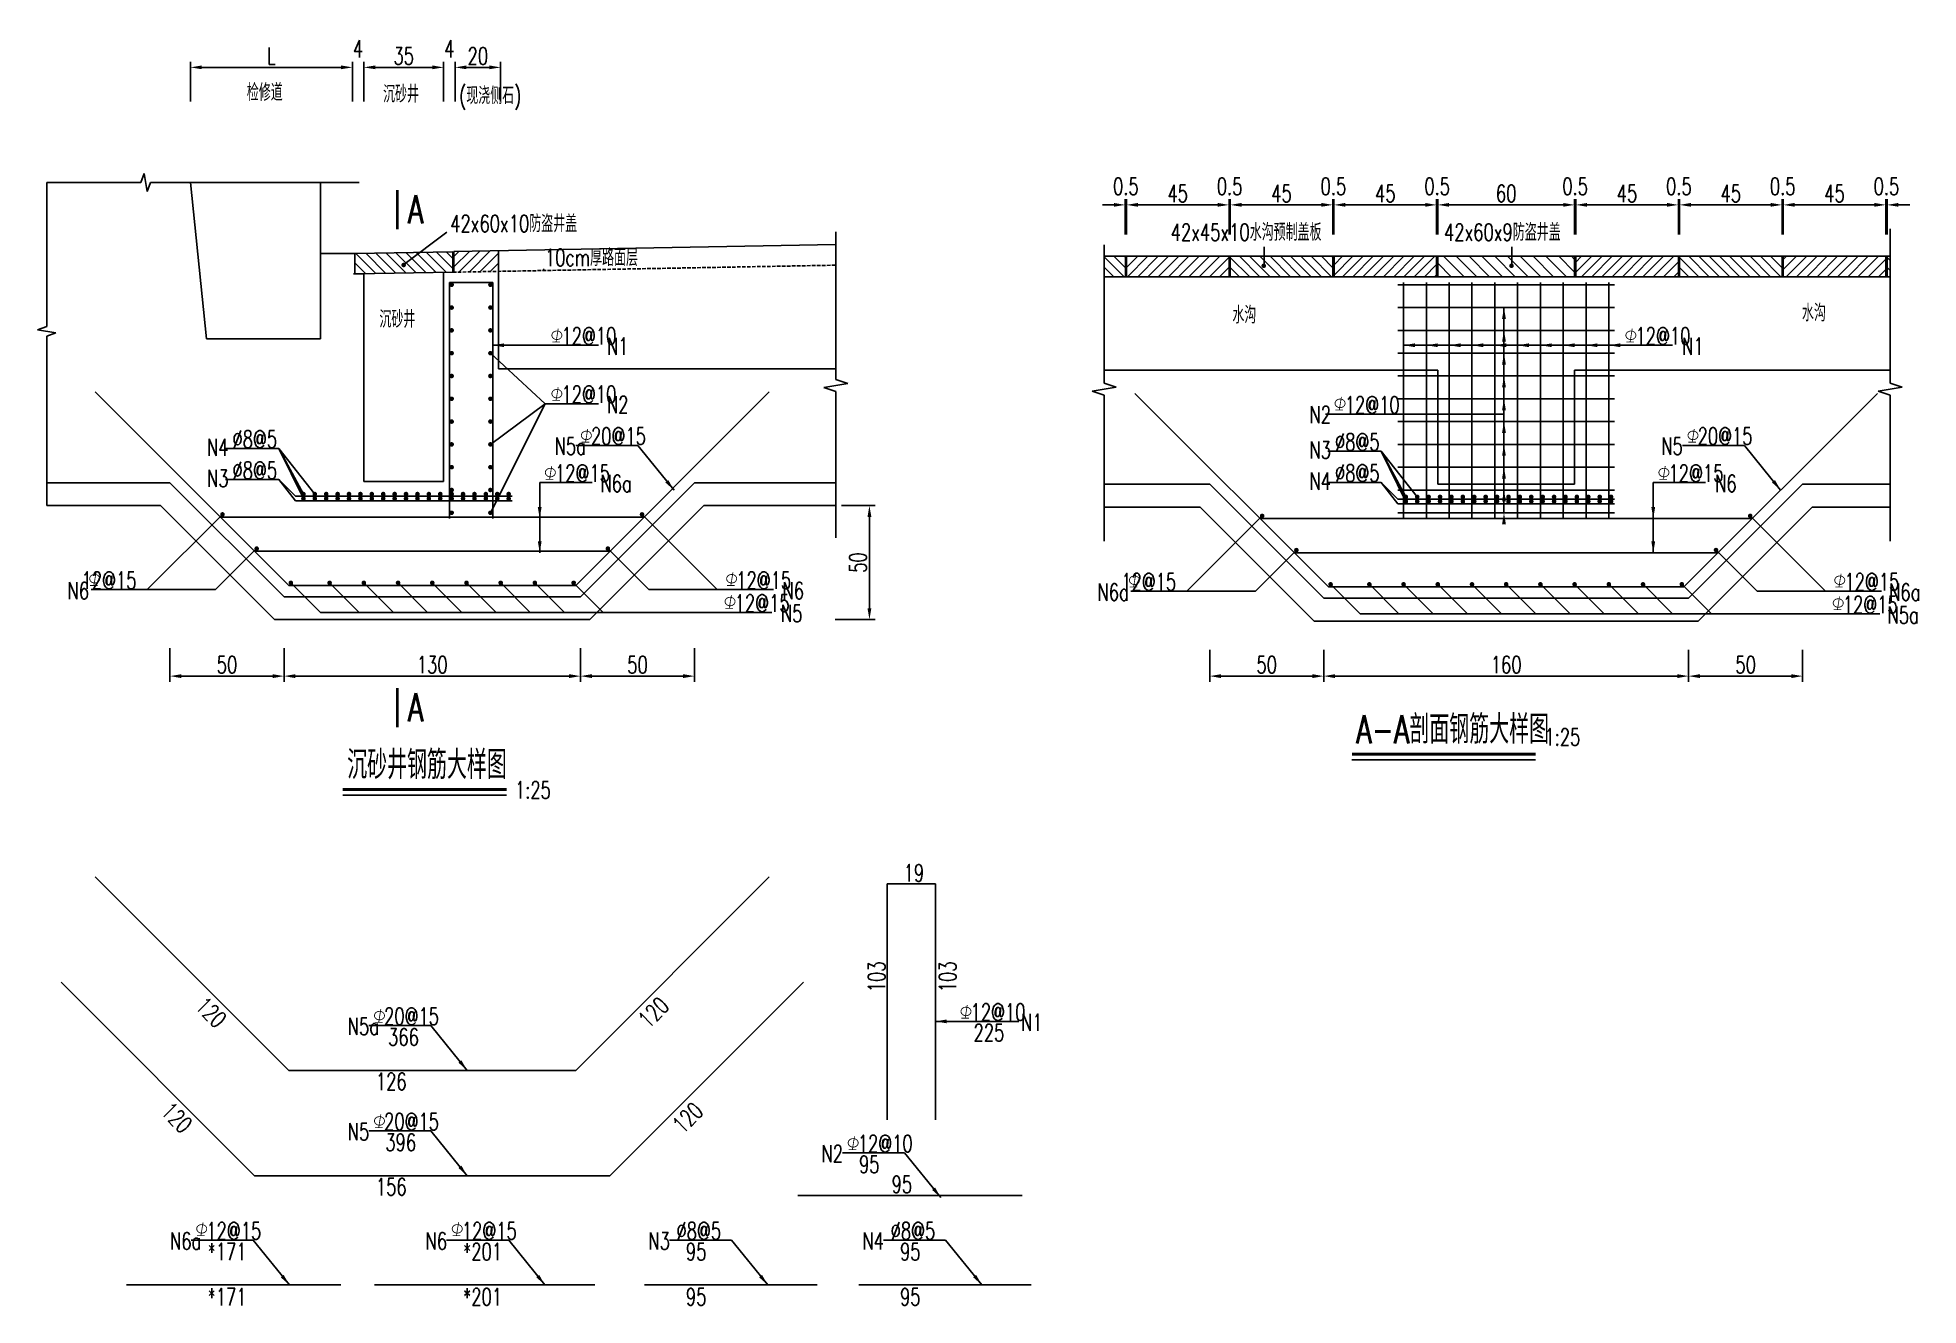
# Model space of a CAD drawing. Header units: millimetres. Extents: x -3172 to 9280, y -13936 to 13830.
# Drawn here: x 7630 to 9280, y -13720 to -12608 of the extents above; entities that cross this region are included whole.
import ezdxf

# ---------------------------------------------------------------- set-up
doc = ezdxf.new("R2010")
doc.units = ezdxf.units.MM
doc.header["$LTSCALE"] = 0.25
doc.header["$MEASUREMENT"] = 0
doc.linetypes.add('HIDDEN', pattern=[0.35, 0.25, -0.1])
for name, color, linetype in [('TEXT', 7, 'Continuous'), ('尺寸', 7, 'Continuous'), ('文字', 7, 'Continuous'), ('结构', 1, 'Continuous'), ('钢筋', 1, 'Continuous'), ('隧道断面结构', 7, 'Continuous')]:
    doc.layers.add(name, color=color, linetype=linetype)
doc.styles.get("Standard").update_dxf_attribs({"font": 'simplex1.shx', "width": 0.7, "bigfont": 'hztxt.shx'})
doc.dimstyles.new('25', dxfattribs={"dimscale": 5, "dimtxt": 3, "dimasz": 2, "dimexe": 1, "dimexo": 1, "dimgap": 0.5, "dimtad": 1, "dimdec": 1, "dimlfac": 0.5, "dimdsep": 46, "dimtxsty": 'Standard', "dimcen": 0.5, "dimadec": 0, "dimazin": 0, "dimtfac": 1, "dimtdec": 1, "dimtofl": 0, "dimtmove": 2, "dimatfit": 3, "dimfxl": 0, "dimtolj": 1, "dimtzin": 0, "dimarcsym": 0})
pattern_1 = [(45, (-153989.057, 71124.299), (-4.49012806, 4.49012806), [])]
pattern_2 = [(45, (-153959.057, 71124.299), (-4.49012806, 4.49012806), [])]

msp = doc.modelspace()

# ---------------------------------------------------------------- texts
at = {"width": 0.7}
for s, p in [('A', (7955.02, -12771.08)), ('A', (7955.02, -13207.93)), ('A-A剖面钢筋大样图', (8786.62, -13227.18)), ('沉砂井钢筋大样图', (7901.58, -13258.27))]:
    msp.add_text(s, height=25, dxfattribs=at).set_placement(p)
at = {"layer": '文字', "width": 0.7}
for s, p in [('检修道', (7813.61, -12663.48)), ('沉砂井', (7933.05, -12665)), ('42x60x10防盗井盖', (7991.98, -12778.58)), ('42x45x10水沟预制盖板', (8623.81, -12786.17)), ('42x60x9防盗井盖', (8863.51, -12786.17)), ('沉砂井', (7929.83, -12862.48)), ('水沟', (8677.88, -12858.73)), ('水沟', (9177.43, -12856.88)), ('1:25', (8951.55, -13228.88)), ('1:25', (8048.71, -13275.33))]:
    msp.add_text(s, height=15, dxfattribs=at).set_placement(p)
at = {"layer": '文字', "char_height": 15}
for s, insert, width, attachment_point in [('(现浇侧石)', (7999.77, -12651.33), 61.4507, 1), ('10cm厚路面层', (8075.02, -12793.3), 122.5528, 1), (' 12@10', (8082.34, -12862.16), 52.2896, 1), (' 12@10', (9024.23, -12862.16), 52.2896, 1), ('N1', (8129.42, -12871.2), 52.2896, 1), ('N1', (9072.29, -12871.2), 52.2896, 1), (' 12@10', (8082.34, -12913.39), 52.2896, 1), ('N2', (8129.42, -12922.43), 52.2896, 1), ('N2', (8745.48, -12931.19), 52.2896, 1), (' 12@10', (8769.2, -12922.63), 52.2896, 1), ('N4', (7778.66, -12959.79), 52.2896, 1), ('%%C8@5', (7801.02, -12952.68), 52.2896, 1), ('N5a', (8083.55, -12958.85), 52.2896, 1), (' 20@15', (8108.21, -12949.96), 52.2896, 1), ('N3', (8745.48, -12962.24), 52.2896, 1), ('%%C8@5', (8767.83, -12955.12), 52.2896, 1), ('N5', (9054.06, -12958.85), 52.2896, 1), (' 20@15', (9078.71, -12949.96), 52.2896, 1), ('%%C8@5', (7801.02, -12979.99), 52.2896, 1), ('N3', (7778.66, -12987.11), 52.2896, 1), (' 12@15', (8076.64, -12982.56), 52.2896, 1), ('N6a', (8123.72, -12991.6), 52.2896, 1), ('N4', (8745.48, -12989.55), 52.2896, 1), ('%%C8@5', (8767.83, -12982.44), 52.2896, 1), (' 12@15', (9053.19, -12982.56), 52.2896, 1), ('N6', (9101.26, -12991.6), 52.2896, 1), (' 12@15', (7716.82, -13076.49), 52.2896, 3), (' 12@15', (8235.6, -13076.49), 52.2896, 1), (' 12@15', (8628.64, -13077.8), 52.2896, 3), (' 12@15', (9207.42, -13077.8), 52.2896, 1), ('N6', (7675.25, -13085.53), 52.2896, 3), ('N6', (8283.35, -13085.53), 52.2896, 1), ('N6a', (8587.06, -13086.84), 52.2896, 3), ('N6a', (9253.87, -13086.84), 52.2896, 1), (' 12@15', (8234.22, -13096.49), 52.2896, 1), ('N5', (8281.97, -13105.53), 52.2896, 1), (' 12@15', (9206.04, -13097.8), 52.2896, 1), ('N5a', (9252.49, -13106.84), 52.2896, 1), ('19', (8389.6, -13333.18), 52.2896, 1), (' 20@15', (7926.77, -13458.84), 52.2896, 1), (' 12@10', (8441.1, -13455.18), 52.2896, 1), ('N5a', (7902.11, -13467.73), 52.2896, 1), ('225', (8450.93, -13473.19), 52.2896, 1), ('N1', (8492.51, -13464.22), 52.2896, 1), ('366', (7937.5, -13477.09), 52.2896, 1), ('126', (7926.77, -13516.07), 52.2896, 1), (' 20@15', (7926.77, -13551.21), 52.2896, 1), ('N5', (7902.11, -13560.1), 52.2896, 1), ('396', (7935.05, -13569.39), 52.2896, 1), (' 12@10', (8342.18, -13570.47), 52.2896, 1), ('N2', (8317.52, -13579.36), 52.2896, 1), ('95', (8350.46, -13588.65), 52.2896, 1), ('95', (8379.07, -13606.23), 52.2896, 1), ('156', (7926.77, -13608.44), 52.2896, 1), ('N6a', (7746.22, -13655.94), 52.2896, 1), (' 12@15', (7770.88, -13647.05), 52.2896, 1), ('N6', (7970.32, -13655.94), 52.2896, 1), (' 12@15', (7994.97, -13647.05), 52.2896, 1), ('N3', (8165.73, -13655.94), 52.2896, 1), ('%%C8@5', (8190.38, -13647.05), 52.2896, 1), ('N4', (8353.49, -13655.94), 52.2896, 1), ('%%C8@5', (8378.15, -13647.05), 52.2896, 1), ('*171', (7779.16, -13665.23), 52.2896, 1), ('*201', (8003.25, -13665.23), 52.2896, 1), ('95', (8198.66, -13665.23), 52.2896, 1), ('95', (8386.42, -13665.23), 52.2896, 1), ('*171', (7779.16, -13704.91), 52.2896, 1), ('*201', (8003.25, -13704.91), 52.2896, 1), ('95', (8198.66, -13704.91), 52.2896, 1), ('95', (8386.42, -13704.91), 52.2896, 1)]:
    msp.add_mtext(s, dxfattribs=dict(at, insert=insert, width=width, attachment_point=attachment_point))
at = {"layer": '文字', "char_height": 15, "width": 52.2896}
for s, insert, attachment_point, rotation in [('103', (8358.41, -13445.26), 1, 90), ('103', (8420.68, -13445.26), 1, 90), ('120', (7797.03, -13467.22), 3, 315), ('120', (8155.39, -13467.22), 1, 45), ('120', (7767.03, -13559.59), 3, 315), ('120', (8185.39, -13559.59), 1, 45)]:
    msp.add_mtext(s, dxfattribs=dict(at, insert=insert, attachment_point=attachment_point, rotation=rotation))

# ---------------------------------------------------------------- blocks, each defined once
blk = doc.blocks.new('*D105')
at = {"color": 0, "lineweight": -2}
for p, q in [((7764.1, -12664.1), (7764.1, -12629.1)), ((7774.1, -12634.1), (7896.2, -12634.1)), ((7906.2, -12664.1), (7906.2, -12629.1))]:
    blk.add_line(p, q, dxfattribs=at)
at = {"color": 0}
for points in [[(7774.1, -12632.4), (7774.1, -12635.7), (7764.1, -12634.1)], [(7896.2, -12632.4), (7896.2, -12635.7), (7906.2, -12634.1)]]:
    blk.add_solid(points, dxfattribs=at)
at = {"layer": 'Defpoints', "color": 0}
for p in [(7906.2, -12634.1), (7764.1, -12680.8), (7906.2, -12688.4)]:
    blk.add_point(p, dxfattribs=at)
at = {"color": 0, "insert": (7835.1, -12624.1), "char_height": 15, "attachment_point": 5}
blk.add_mtext('\\A1;L', dxfattribs=at)
blk = doc.blocks.new('*D106')
at = {"color": 0, "lineweight": -2}
for p, q in [((7896.2, -12634.1), (7886.2, -12634.1)), ((7906.2, -12664.1), (7906.2, -12629.1)), ((7916.2, -12664.1), (7916.2, -12629.1)), ((7926.2, -12634.1), (7936.2, -12634.1))]:
    blk.add_line(p, q, dxfattribs=at)
at = {"color": 0}
for points in [[(7896.2, -12632.4), (7896.2, -12635.7), (7906.2, -12634.1)], [(7926.2, -12632.4), (7926.2, -12635.7), (7916.2, -12634.1)]]:
    blk.add_solid(points, dxfattribs=at)
at = {"layer": 'Defpoints', "color": 0}
for p in [(7916.2, -12634.1), (7906.2, -12688.4), (7916.2, -12688.4)]:
    blk.add_point(p, dxfattribs=at)
at = {"color": 0, "insert": (7911.2, -12617.8), "char_height": 15, "attachment_point": 5}
blk.add_mtext('\\A1;4', dxfattribs=at)
blk = doc.blocks.new('*D107')
at = {"color": 0, "lineweight": -2}
for p, q in [((7996.2, -12664.1), (7996.2, -12629.1)), ((8006.2, -12634.1), (8026.2, -12634.1)), ((8036.2, -12664.1), (8036.2, -12629.1))]:
    blk.add_line(p, q, dxfattribs=at)
at = {"color": 0}
for points in [[(8006.2, -12632.4), (8006.2, -12635.7), (7996.2, -12634.1)], [(8026.2, -12632.4), (8026.2, -12635.7), (8036.2, -12634.1)]]:
    blk.add_solid(points, dxfattribs=at)
at = {"layer": 'Defpoints', "color": 0}
for p in [(8036.2, -12634.1), (7996.2, -12688.4), (8036.2, -12688.4)]:
    blk.add_point(p, dxfattribs=at)
at = {"color": 0, "insert": (8016.2, -12624.1), "char_height": 15, "attachment_point": 5}
blk.add_mtext('\\A1;20', dxfattribs=at)
blk = doc.blocks.new('*D109')
at = {"color": 0, "lineweight": -2}
for p, q in [((7846.2, -13143.4), (7846.2, -13173)), ((8106.2, -13143.4), (8106.2, -13173)), ((7856.2, -13168), (8096.2, -13168))]:
    blk.add_line(p, q, dxfattribs=at)
at = {"color": 0}
for points in [[(7856.2, -13166.3), (7856.2, -13169.7), (7846.2, -13168)], [(8096.2, -13166.3), (8096.2, -13169.7), (8106.2, -13168)]]:
    blk.add_solid(points, dxfattribs=at)
at = {"layer": 'Defpoints', "color": 0}
for p in [(7846.2, -13138.4), (8106.2, -13138.4), (8106.2, -13168)]:
    blk.add_point(p, dxfattribs=at)
at = {"color": 0, "insert": (7976.2, -13158), "char_height": 15, "attachment_point": 5}
blk.add_mtext('\\A1;130', dxfattribs=at)
blk = doc.blocks.new('*D110')
at = {"color": 0, "lineweight": -2}
for p, q in [((8106.2, -13143.4), (8106.2, -13173)), ((8206.2, -13143.4), (8206.2, -13173)), ((8116.2, -13168), (8196.2, -13168))]:
    blk.add_line(p, q, dxfattribs=at)
at = {"color": 0}
for points in [[(8116.2, -13166.3), (8116.2, -13169.7), (8106.2, -13168)], [(8196.2, -13166.3), (8196.2, -13169.7), (8206.2, -13168)]]:
    blk.add_solid(points, dxfattribs=at)
at = {"layer": 'Defpoints', "color": 0}
for p in [(8106.2, -13138.4), (8206.2, -13138.4), (8206.2, -13168)]:
    blk.add_point(p, dxfattribs=at)
at = {"color": 0, "insert": (8156.2, -13158), "char_height": 15, "attachment_point": 5}
blk.add_mtext('\\A1;50', dxfattribs=at)
blk = doc.blocks.new('*D113')
at = {"color": 0, "lineweight": -2}
for p, q in [((8758, -13144.8), (8758, -13173)), ((9078, -13144.8), (9078, -13173)), ((8768, -13168), (9068, -13168))]:
    blk.add_line(p, q, dxfattribs=at)
at = {"color": 0}
for points in [[(8768, -13166.3), (8768, -13169.7), (8758, -13168)], [(9068, -13166.3), (9068, -13169.7), (9078, -13168)]]:
    blk.add_solid(points, dxfattribs=at)
at = {"layer": 'Defpoints', "color": 0}
for p in [(8758, -13139.8), (9078, -13139.8), (9078, -13168)]:
    blk.add_point(p, dxfattribs=at)
at = {"color": 0, "insert": (8918, -13158), "char_height": 15, "attachment_point": 5}
blk.add_mtext('\\A1;160', dxfattribs=at)
blk = doc.blocks.new('*D114')
at = {"color": 0, "lineweight": -2}
for p, q in [((8658, -13144.8), (8658, -13173)), ((8758, -13144.8), (8758, -13173)), ((8668, -13168), (8748, -13168))]:
    blk.add_line(p, q, dxfattribs=at)
at = {"color": 0}
for points in [[(8668, -13166.3), (8668, -13169.7), (8658, -13168)], [(8748, -13166.3), (8748, -13169.7), (8758, -13168)]]:
    blk.add_solid(points, dxfattribs=at)
at = {"layer": 'Defpoints', "color": 0}
for p in [(8658, -13139.8), (8758, -13139.8), (8758, -13168)]:
    blk.add_point(p, dxfattribs=at)
at = {"color": 0, "insert": (8708, -13158), "char_height": 15, "attachment_point": 5}
blk.add_mtext('\\A1;50', dxfattribs=at)
blk = doc.blocks.new('*D115')
at = {"color": 0, "lineweight": -2}
for p, q in [((9078, -13144.8), (9078, -13173)), ((9178, -13144.8), (9178, -13173)), ((9168, -13168), (9088, -13168))]:
    blk.add_line(p, q, dxfattribs=at)
at = {"color": 0}
for points in [[(9088, -13166.3), (9088, -13169.7), (9078, -13168)], [(9168, -13166.3), (9168, -13169.7), (9178, -13168)]]:
    blk.add_solid(points, dxfattribs=at)
at = {"layer": 'Defpoints', "color": 0}
for p in [(9078, -13139.8), (9178, -13139.8), (9078, -13168)]:
    blk.add_point(p, dxfattribs=at)
at = {"color": 0, "insert": (9128, -13158), "char_height": 15, "attachment_point": 5}
blk.add_mtext('\\A1;50', dxfattribs=at)
blk = doc.blocks.new('*D116')
at = {"color": 0, "lineweight": -2}
for p, q in [((8584, -12780.8), (8584, -12749.7)), ((8585, -12780.8), (8585, -12749.7)), ((8574, -12754.7), (8564, -12754.7)), ((8595, -12754.7), (8605, -12754.7))]:
    blk.add_line(p, q, dxfattribs=at)
at = {"color": 0}
for points in [[(8574, -12753), (8574, -12756.3), (8584, -12754.7)], [(8595, -12753), (8595, -12756.3), (8585, -12754.7)]]:
    blk.add_solid(points, dxfattribs=at)
at = {"layer": 'Defpoints', "color": 0}
for p in [(8585, -12754.7), (8584, -12785.8), (8585, -12785.8)]:
    blk.add_point(p, dxfattribs=at)
at = {"color": 0, "insert": (8584.5, -12738.4), "char_height": 15, "attachment_point": 5}
blk.add_mtext('\\A1;0.5', dxfattribs=at)
blk = doc.blocks.new('*D117')
at = {"color": 0, "lineweight": -2}
for p, q in [((8585, -12780.8), (8585, -12749.7)), ((8675, -12780.8), (8675, -12749.7)), ((8595, -12754.7), (8665, -12754.7))]:
    blk.add_line(p, q, dxfattribs=at)
at = {"color": 0}
for points in [[(8595, -12753), (8595, -12756.3), (8585, -12754.7)], [(8665, -12753), (8665, -12756.3), (8675, -12754.7)]]:
    blk.add_solid(points, dxfattribs=at)
at = {"layer": 'Defpoints', "color": 0}
for p in [(8675, -12754.7), (8585, -12785.8), (8675, -12785.8)]:
    blk.add_point(p, dxfattribs=at)
at = {"color": 0, "insert": (8630, -12744.7), "char_height": 15, "attachment_point": 5}
blk.add_mtext('\\A1;45', dxfattribs=at)
blk = doc.blocks.new('*D118')
at = {"color": 0, "lineweight": -2}
for p, q in [((8675, -12780.8), (8675, -12749.7)), ((8676, -12780.8), (8676, -12749.7)), ((8665, -12754.7), (8655, -12754.7)), ((8686, -12754.7), (8696, -12754.7))]:
    blk.add_line(p, q, dxfattribs=at)
at = {"color": 0}
for points in [[(8665, -12753), (8665, -12756.3), (8675, -12754.7)], [(8686, -12753), (8686, -12756.3), (8676, -12754.7)]]:
    blk.add_solid(points, dxfattribs=at)
at = {"layer": 'Defpoints', "color": 0}
for p in [(8676, -12754.7), (8675, -12785.8), (8676, -12785.8)]:
    blk.add_point(p, dxfattribs=at)
at = {"color": 0, "insert": (8675.5, -12738.4), "char_height": 15, "attachment_point": 5}
blk.add_mtext('\\A1;0.5', dxfattribs=at)
blk = doc.blocks.new('*D119')
at = {"color": 0, "lineweight": -2}
for p, q in [((8766, -12780.8), (8766, -12749.7)), ((8767, -12780.8), (8767, -12749.7)), ((8756, -12754.7), (8746, -12754.7)), ((8777, -12754.7), (8787, -12754.7))]:
    blk.add_line(p, q, dxfattribs=at)
at = {"color": 0}
for points in [[(8756, -12753), (8756, -12756.3), (8766, -12754.7)], [(8777, -12753), (8777, -12756.3), (8767, -12754.7)]]:
    blk.add_solid(points, dxfattribs=at)
at = {"layer": 'Defpoints', "color": 0}
for p in [(8766, -12754.7), (8766, -12785.8), (8767, -12785.8)]:
    blk.add_point(p, dxfattribs=at)
at = {"color": 0, "insert": (8766.5, -12738.4), "char_height": 15, "attachment_point": 5}
blk.add_mtext('\\A1;0.5', dxfattribs=at)
blk = doc.blocks.new('*D120')
at = {"color": 0, "lineweight": -2}
for p, q in [((8676, -12780.8), (8676, -12749.7)), ((8766, -12780.8), (8766, -12749.7)), ((8756, -12754.7), (8686, -12754.7))]:
    blk.add_line(p, q, dxfattribs=at)
at = {"color": 0}
for points in [[(8686, -12753), (8686, -12756.3), (8676, -12754.7)], [(8756, -12753), (8756, -12756.3), (8766, -12754.7)]]:
    blk.add_solid(points, dxfattribs=at)
at = {"layer": 'Defpoints', "color": 0}
for p in [(8676, -12754.7), (8676, -12785.8), (8766, -12785.8)]:
    blk.add_point(p, dxfattribs=at)
at = {"color": 0, "insert": (8721, -12744.7), "char_height": 15, "attachment_point": 5}
blk.add_mtext('\\A1;45', dxfattribs=at)
blk = doc.blocks.new('*D121')
at = {"color": 0, "lineweight": -2}
for p, q in [((8978, -12780.8), (8978, -12749.7)), ((8979, -12780.8), (8979, -12749.7)), ((8968, -12754.7), (8958, -12754.7)), ((8989, -12754.7), (8999, -12754.7))]:
    blk.add_line(p, q, dxfattribs=at)
at = {"color": 0}
for points in [[(8968, -12753), (8968, -12756.3), (8978, -12754.7)], [(8989, -12753), (8989, -12756.3), (8979, -12754.7)]]:
    blk.add_solid(points, dxfattribs=at)
at = {"layer": 'Defpoints', "color": 0}
for p in [(8978, -12754.7), (8978, -12785.8), (8979, -12785.8)]:
    blk.add_point(p, dxfattribs=at)
at = {"color": 0, "insert": (8978.5, -12738.4), "char_height": 15, "attachment_point": 5}
blk.add_mtext('\\A1;0.5', dxfattribs=at)
blk = doc.blocks.new('*D122')
at = {"color": 0, "lineweight": -2}
for p, q in [((8858, -12780.8), (8858, -12749.7)), ((8978, -12780.8), (8978, -12749.7)), ((8968, -12754.7), (8868, -12754.7))]:
    blk.add_line(p, q, dxfattribs=at)
at = {"color": 0}
for points in [[(8868, -12753), (8868, -12756.3), (8858, -12754.7)], [(8968, -12753), (8968, -12756.3), (8978, -12754.7)]]:
    blk.add_solid(points, dxfattribs=at)
at = {"layer": 'Defpoints', "color": 0}
for p in [(8858, -12754.7), (8858, -12785.8), (8978, -12785.8)]:
    blk.add_point(p, dxfattribs=at)
at = {"color": 0, "insert": (8918, -12744.7), "char_height": 15, "attachment_point": 5}
blk.add_mtext('\\A1;60', dxfattribs=at)
blk = doc.blocks.new('*D123')
at = {"color": 0, "lineweight": -2}
for p, q in [((8857, -12780.8), (8857, -12749.7)), ((8858, -12780.8), (8858, -12749.7)), ((8847, -12754.7), (8837, -12754.7)), ((8868, -12754.7), (8878, -12754.7))]:
    blk.add_line(p, q, dxfattribs=at)
at = {"color": 0}
for points in [[(8847, -12753), (8847, -12756.3), (8857, -12754.7)], [(8868, -12753), (8868, -12756.3), (8858, -12754.7)]]:
    blk.add_solid(points, dxfattribs=at)
at = {"layer": 'Defpoints', "color": 0}
for p in [(8857, -12754.7), (8857, -12785.8), (8858, -12785.8)]:
    blk.add_point(p, dxfattribs=at)
at = {"color": 0, "insert": (8857.5, -12738.4), "char_height": 15, "attachment_point": 5}
blk.add_mtext('\\A1;0.5', dxfattribs=at)
blk = doc.blocks.new('*D124')
at = {"color": 0, "lineweight": -2}
for p, q in [((8767, -12780.8), (8767, -12749.7)), ((8857, -12780.8), (8857, -12749.7)), ((8777, -12754.7), (8847, -12754.7))]:
    blk.add_line(p, q, dxfattribs=at)
at = {"color": 0}
for points in [[(8777, -12753), (8777, -12756.3), (8767, -12754.7)], [(8847, -12753), (8847, -12756.3), (8857, -12754.7)]]:
    blk.add_solid(points, dxfattribs=at)
at = {"layer": 'Defpoints', "color": 0}
for p in [(8857, -12754.7), (8767, -12785.8), (8857, -12785.8)]:
    blk.add_point(p, dxfattribs=at)
at = {"color": 0, "insert": (8812, -12744.7), "char_height": 15, "attachment_point": 5}
blk.add_mtext('\\A1;45', dxfattribs=at)
blk = doc.blocks.new('*D125')
at = {"color": 0, "lineweight": -2}
for p, q in [((9160, -12780.8), (9160, -12749.7)), ((9161, -12780.8), (9161, -12749.7)), ((9150, -12754.7), (9140, -12754.7)), ((9171, -12754.7), (9181, -12754.7))]:
    blk.add_line(p, q, dxfattribs=at)
at = {"color": 0}
for points in [[(9150, -12753), (9150, -12756.3), (9160, -12754.7)], [(9171, -12753), (9171, -12756.3), (9161, -12754.7)]]:
    blk.add_solid(points, dxfattribs=at)
at = {"layer": 'Defpoints', "color": 0}
for p in [(9160, -12754.7), (9160, -12785.8), (9161, -12785.8)]:
    blk.add_point(p, dxfattribs=at)
at = {"color": 0, "insert": (9160.5, -12738.4), "char_height": 15, "attachment_point": 5}
blk.add_mtext('\\A1;0.5', dxfattribs=at)
blk = doc.blocks.new('*D126')
at = {"color": 0, "lineweight": -2}
for p, q in [((9070, -12780.8), (9070, -12749.7)), ((9160, -12780.8), (9160, -12749.7)), ((9150, -12754.7), (9080, -12754.7))]:
    blk.add_line(p, q, dxfattribs=at)
at = {"color": 0}
for points in [[(9080, -12753), (9080, -12756.3), (9070, -12754.7)], [(9150, -12753), (9150, -12756.3), (9160, -12754.7)]]:
    blk.add_solid(points, dxfattribs=at)
at = {"layer": 'Defpoints', "color": 0}
for p in [(9070, -12754.7), (9070, -12785.8), (9160, -12785.8)]:
    blk.add_point(p, dxfattribs=at)
at = {"color": 0, "insert": (9115, -12744.7), "char_height": 15, "attachment_point": 5}
blk.add_mtext('\\A1;45', dxfattribs=at)
blk = doc.blocks.new('*D127')
at = {"color": 0, "lineweight": -2}
for p, q in [((9069, -12780.8), (9069, -12749.7)), ((9070, -12780.8), (9070, -12749.7)), ((9059, -12754.7), (9049, -12754.7)), ((9080, -12754.7), (9090, -12754.7))]:
    blk.add_line(p, q, dxfattribs=at)
at = {"color": 0}
for points in [[(9059, -12753), (9059, -12756.3), (9069, -12754.7)], [(9080, -12753), (9080, -12756.3), (9070, -12754.7)]]:
    blk.add_solid(points, dxfattribs=at)
at = {"layer": 'Defpoints', "color": 0}
for p in [(9069, -12754.7), (9069, -12785.8), (9070, -12785.8)]:
    blk.add_point(p, dxfattribs=at)
at = {"color": 0, "insert": (9069.5, -12738.4), "char_height": 15, "attachment_point": 5}
blk.add_mtext('\\A1;0.5', dxfattribs=at)
blk = doc.blocks.new('*D128')
at = {"color": 0, "lineweight": -2}
for p, q in [((8979, -12780.8), (8979, -12749.7)), ((9069, -12780.8), (9069, -12749.7)), ((8989, -12754.7), (9059, -12754.7))]:
    blk.add_line(p, q, dxfattribs=at)
at = {"color": 0}
for points in [[(8989, -12753), (8989, -12756.3), (8979, -12754.7)], [(9059, -12753), (9059, -12756.3), (9069, -12754.7)]]:
    blk.add_solid(points, dxfattribs=at)
at = {"layer": 'Defpoints', "color": 0}
for p in [(9069, -12754.7), (8979, -12785.8), (9069, -12785.8)]:
    blk.add_point(p, dxfattribs=at)
at = {"color": 0, "insert": (9024, -12744.7), "char_height": 15, "attachment_point": 5}
blk.add_mtext('\\A1;45', dxfattribs=at)
blk = doc.blocks.new('*D129')
at = {"color": 0, "lineweight": -2}
for p, q in [((9251, -12780.8), (9251, -12749.7)), ((9252, -12780.8), (9252, -12749.7)), ((9241, -12754.7), (9231, -12754.7)), ((9262, -12754.7), (9272, -12754.7))]:
    blk.add_line(p, q, dxfattribs=at)
at = {"color": 0}
for points in [[(9241, -12753), (9241, -12756.3), (9251, -12754.7)], [(9262, -12753), (9262, -12756.3), (9252, -12754.7)]]:
    blk.add_solid(points, dxfattribs=at)
at = {"layer": 'Defpoints', "color": 0}
for p in [(9251, -12754.7), (9251, -12785.8), (9252, -12785.8)]:
    blk.add_point(p, dxfattribs=at)
at = {"color": 0, "insert": (9251.5, -12738.4), "char_height": 15, "attachment_point": 5}
blk.add_mtext('\\A1;0.5', dxfattribs=at)
blk = doc.blocks.new('*D130')
at = {"color": 0, "lineweight": -2}
for p, q in [((9161, -12780.8), (9161, -12749.7)), ((9251, -12780.8), (9251, -12749.7)), ((9241, -12754.7), (9171, -12754.7))]:
    blk.add_line(p, q, dxfattribs=at)
at = {"color": 0}
for points in [[(9171, -12753), (9171, -12756.3), (9161, -12754.7)], [(9241, -12753), (9241, -12756.3), (9251, -12754.7)]]:
    blk.add_solid(points, dxfattribs=at)
at = {"layer": 'Defpoints', "color": 0}
for p in [(9161, -12754.7), (9161, -12785.8), (9251, -12785.8)]:
    blk.add_point(p, dxfattribs=at)
at = {"color": 0, "insert": (9206, -12744.7), "char_height": 15, "attachment_point": 5}
blk.add_mtext('\\A1;45', dxfattribs=at)
blk = doc.blocks.new('*D131')
at = {"color": 0, "lineweight": -2}
for p, q in [((7916.2, -12664.1), (7916.2, -12629.1)), ((7926.2, -12634.1), (7976.2, -12634.1)), ((7986.2, -12664.1), (7986.2, -12629.1))]:
    blk.add_line(p, q, dxfattribs=at)
at = {"color": 0}
for points in [[(7926.2, -12632.4), (7926.2, -12635.7), (7916.2, -12634.1)], [(7976.2, -12632.4), (7976.2, -12635.7), (7986.2, -12634.1)]]:
    blk.add_solid(points, dxfattribs=at)
at = {"layer": 'Defpoints', "color": 0}
for p in [(7986.2, -12634.1), (7916.2, -12688.4), (7986.2, -12688.4)]:
    blk.add_point(p, dxfattribs=at)
at = {"color": 0, "insert": (7951.2, -12624.1), "char_height": 15, "attachment_point": 5}
blk.add_mtext('\\A1;35', dxfattribs=at)
blk = doc.blocks.new('*D132')
at = {"color": 0, "lineweight": -2}
for p, q in [((7976.2, -12634.1), (7966.2, -12634.1)), ((7986.2, -12664.1), (7986.2, -12629.1)), ((7996.2, -12664.1), (7996.2, -12629.1)), ((8006.2, -12634.1), (8016.2, -12634.1))]:
    blk.add_line(p, q, dxfattribs=at)
at = {"color": 0}
for points in [[(7976.2, -12632.4), (7976.2, -12635.7), (7986.2, -12634.1)], [(8006.2, -12632.4), (8006.2, -12635.7), (7996.2, -12634.1)]]:
    blk.add_solid(points, dxfattribs=at)
at = {"layer": 'Defpoints', "color": 0}
for p in [(7996.2, -12634.1), (7986.2, -12688.4), (7996.2, -12688.4)]:
    blk.add_point(p, dxfattribs=at)
at = {"color": 0, "insert": (7991.2, -12617.8), "char_height": 15, "attachment_point": 5}
blk.add_mtext('\\A1;4', dxfattribs=at)
blk = doc.blocks.new('*D133')
at = {"color": 0, "lineweight": -2}
for p, q in [((7746.2, -13143.4), (7746.2, -13173)), ((7846.2, -13143.4), (7846.2, -13173)), ((7836.2, -13168), (7756.2, -13168))]:
    blk.add_line(p, q, dxfattribs=at)
at = {"color": 0}
for points in [[(7756.2, -13166.3), (7756.2, -13169.7), (7746.2, -13168)], [(7836.2, -13166.3), (7836.2, -13169.7), (7846.2, -13168)]]:
    blk.add_solid(points, dxfattribs=at)
at = {"layer": 'Defpoints', "color": 0}
for p in [(7746.2, -13138.4), (7846.2, -13138.4), (7746.2, -13168)]:
    blk.add_point(p, dxfattribs=at)
at = {"color": 0, "insert": (7796.2, -13158), "char_height": 15, "attachment_point": 5}
blk.add_mtext('\\A1;50', dxfattribs=at)
blk = doc.blocks.new('二级钢筋')
at = {"layer": '文字'}
h = blk.add_hatch(color=256, dxfattribs=at)
edge = h.paths.add_edge_path(flags=16)
edge.add_ellipse((1.4, 11.8), major_axis=(8.14, 0), ratio=0.839578, start_angle=0, end_angle=360)
edge = h.paths.add_edge_path()
edge.add_spline(control_points=[(10.9, 11.8), (10.9, 12.4), (10.8, 13), (10.4, 14.6), (9.9, 15.5), (8.7, 17.1), (7.9, 17.8), (6.1, 19), (5.1, 19.4), (3, 19.9), (1.9, 20), (-0.2, 19.9), (-1.3, 19.7), (-3.4, 19), (-4.3, 18.5), (-5.9, 17.2), (-6.6, 16.4), (-7.7, 14.6), (-8, 13.7), (-8.3, 11.7), (-8.2, 10.7), (-7.6, 8.8), (-7.1, 7.9), (-5.8, 6.3), (-5, 5.6), (-3.2, 4.5), (-2.2, 4.1), (-0.1, 3.6), (1, 3.5), (3.2, 3.6), (4.2, 3.9), (6.2, 4.6), (7.2, 5.2), (8.8, 6.5), (9.5, 7.3), (10.4, 9.1), (10.8, 10), (10.9, 11.3), (10.9, 11.5), (10.9, 11.8)], knot_values=[0, 0, 0, 0, 0.218362, 0.218362, 0.57005, 0.57005, 0.921738, 0.921738, 1.273426, 1.273426, 1.625114, 1.625114, 1.976802, 1.976802, 2.32849, 2.32849, 2.680178, 2.680178, 3.031866, 3.031866, 3.383554, 3.383554, 3.735242, 3.735242, 4.086929, 4.086929, 4.438617, 4.438617, 4.790305, 4.790305, 5.141993, 5.141993, 5.493681, 5.493681, 5.845369, 5.845369, 6.197057, 6.197057, 6.283185, 6.283185, 6.283185, 6.283185], degree=3, periodic=0)
at = {"layer": '文字', "const_width": 1.4}
for points in [[(-6.7, 0), (6.7, 0)], [(3.7, 23.2), (0, 0)]]:
    blk.add_lwpolyline(points, dxfattribs=at)
blk = doc.blocks.new('*D40')
at = {"color": 0, "lineweight": -2}
for p, q in [((8335, -13018.4), (8364.6, -13018.4)), ((8359.6, -13028.4), (8359.6, -13108.4)), ((8329.6, -13118.4), (8364.6, -13118.4))]:
    blk.add_line(p, q, dxfattribs=at)
at = {"color": 0}
for points in [[(8357.9, -13028.4), (8361.3, -13028.4), (8359.6, -13018.4)], [(8357.9, -13108.4), (8361.3, -13108.4), (8359.6, -13118.4)]]:
    blk.add_solid(points, dxfattribs=at)
at = {"layer": 'Defpoints', "color": 0}
for p in [(8330, -13018.4), (8324.4, -13118.4), (8359.6, -13118.4)]:
    blk.add_point(p, dxfattribs=at)
at = {"color": 0, "insert": (8349.6, -13068.4), "char_height": 15, "attachment_point": 5, "rotation": 90}
blk.add_mtext('\\A1;50', dxfattribs=at)

# ---------------------------------------------------------------- dimensions: what is measured, and where the dimension line sits
for base, p1, p2, text, picture, middle in [((7906.21, -12634.08), (7764.09, -12680.84), (7906.21, -12688.41), 'L', '*D105', (7835.15, -12624.08)), ((7916.21, -12634.08), (7906.21, -12688.41), (7916.21, -12688.41), '4', '*D106', (7911.21, -12617.83)), ((7996.21, -12634.08), (7986.21, -12688.41), (7996.21, -12688.41), '4', '*D132', (7991.21, -12617.83))]:
    dim = msp.add_linear_dim(base=base, p1=p1, p2=p2, text=text, dimstyle='25', override={"dimtxsty": 'Standard'})
    dim.commit()
    dim.dimension.update_dxf_attribs({"geometry": picture, "text_midpoint": middle})
for base, p1, p2, picture, middle in [((7986.21, -12634.08), (7916.21, -12688.41), (7986.21, -12688.41), '*D131', (7951.21, -12624.08)), ((8036.21, -12634.08), (7996.21, -12688.41), (8036.21, -12688.41), '*D107', (8016.21, -12624.08)), ((8585.03, -12754.67), (8584.03, -12785.84), (8585.03, -12785.84), '*D116', (8584.53, -12738.42)), ((8676.03, -12754.67), (8675.03, -12785.84), (8676.03, -12785.84), '*D118', (8675.53, -12738.42)), ((8675.03, -12754.67), (8585.03, -12785.84), (8675.03, -12785.84), '*D117', (8630.03, -12744.67)), ((8857.03, -12754.67), (8767.03, -12785.84), (8857.03, -12785.84), '*D124', (8812.03, -12744.67)), ((9069.03, -12754.67), (8979.03, -12785.84), (9069.03, -12785.84), '*D128', (9024.03, -12744.67)), ((8106.21, -13168.01), (7846.21, -13138.44), (8106.21, -13138.44), '*D109', (7976.21, -13158.01)), ((8206.21, -13168.01), (8106.21, -13138.44), (8206.21, -13138.44), '*D110', (8156.21, -13158.01)), ((8758.03, -13168.01), (8658.03, -13139.76), (8758.03, -13139.76), '*D114', (8708.03, -13158.01)), ((9078.03, -13168.01), (8758.03, -13139.76), (9078.03, -13139.76), '*D113', (8918.03, -13158.01))]:
    dim = msp.add_linear_dim(base=base, p1=p1, p2=p2, dimstyle='25', override={"dimtxsty": 'Standard'})
    dim.commit()
    dim.dimension.update_dxf_attribs({"geometry": picture, "text_midpoint": middle})
for base, p1, p2, angle, picture, middle in [((8766.03, -12754.67), (8767.03, -12785.84), (8766.03, -12785.84), 180, '*D119', (8766.53, -12738.42)), ((8857.03, -12754.67), (8858.03, -12785.84), (8857.03, -12785.84), 180, '*D123', (8857.53, -12738.42)), ((8978.03, -12754.67), (8979.03, -12785.84), (8978.03, -12785.84), 180, '*D121', (8978.53, -12738.42)), ((9069.03, -12754.67), (9070.03, -12785.84), (9069.03, -12785.84), 180, '*D127', (9069.53, -12738.42)), ((9160.03, -12754.67), (9161.03, -12785.84), (9160.03, -12785.84), 180, '*D125', (9160.53, -12738.42)), ((9251.03, -12754.67), (9252.03, -12785.84), (9251.03, -12785.84), 180, '*D129', (9251.53, -12738.42)), ((8676.03, -12754.67), (8766.03, -12785.84), (8676.03, -12785.84), 180, '*D120', (8721.03, -12744.67)), ((8858.03, -12754.67), (8978.03, -12785.84), (8858.03, -12785.84), 180, '*D122', (8918.03, -12744.67)), ((9070.03, -12754.67), (9160.03, -12785.84), (9070.03, -12785.84), 180, '*D126', (9115.03, -12744.67)), ((9161.03, -12754.67), (9251.03, -12785.84), (9161.03, -12785.84), 180, '*D130', (9206.03, -12744.67)), ((8359.59, -13118.44), (8330.04, -13018.44), (8324.43, -13118.44), 90, '*D40', (8349.59, -13068.44)), ((7746.21, -13168.01), (7846.21, -13138.44), (7746.21, -13138.44), 180, '*D133', (7796.21, -13158.01)), ((9078.03, -13168.01), (9178.03, -13139.76), (9078.03, -13139.76), 180, '*D115', (9128.03, -13158.01))]:
    dim = msp.add_linear_dim(base=base, p1=p1, p2=p2, angle=angle, dimstyle='25', override={"dimtxsty": 'Standard'})
    dim.commit()
    dim.dimension.update_dxf_attribs({"geometry": picture, "text_midpoint": middle})

# ---------------------------------------------------------------- hatches: boundary and pattern name
h = msp.add_hatch()
h.set_pattern_fill('ANSI31', color=8, scale=2, angle=90, style=0)
h.set_pattern_definition([(135, (-308333.029, 154722.767), (-4.49012806, -4.49012806), [])])
h.paths.add_polyline_path([(7994.21, -12813.73), (7994.21, -12795.73), (7908.21, -12797.31), (7908.21, -12815.31)])
h = msp.add_hatch()
h.set_pattern_fill('ANSI31', color=8, scale=2, style=0)
h.set_pattern_definition([(45, (-332325.973, 154299.152), (-4.49012806, 4.49012806), [])])
h.paths.add_polyline_path([(8074.21, -12812.27), (8074.21, -12809.03), (8071.28, -12812.32)], flags=17)
h.paths.add_polyline_path([(7995.21, -12795.71), (7995.21, -12813.71), (8034.21, -12813), (8034.21, -12795)])
h = msp.add_hatch()
h.set_pattern_fill('ANSI31', color=8, scale=2, angle=90, style=0)
h.set_pattern_definition([(135, (-154080.057, 71124.299), (-4.49012806, -4.49012806), [])])
h.paths.add_polyline_path([(8565.53, -12799.76), (8565.53, -12817.76), (8584.03, -12817.76), (8584.03, -12799.76)])
h = msp.add_hatch()
h.set_pattern_fill('ANSI31', color=8, scale=2, style=0)
h.set_pattern_definition(pattern_1)
h.paths.add_polyline_path([(8585.03, -12799.76), (8585.03, -12817.76), (8675.03, -12817.76), (8675.03, -12799.76)])
h = msp.add_hatch()
h.set_pattern_fill('ANSI31', color=8, scale=2, angle=90, style=0)
h.set_pattern_definition([(135, (-153898.057, 71124.299), (-4.49012806, -4.49012806), [])])
h.paths.add_polyline_path([(8676.03, -12799.76), (8676.03, -12817.76), (8766.03, -12817.76), (8766.03, -12799.76)])
h = msp.add_hatch()
h.set_pattern_fill('ANSI31', color=8, scale=2, style=0)
h.set_pattern_definition(pattern_1)
h.paths.add_polyline_path([(8767.03, -12799.76), (8767.03, -12817.76), (8857.03, -12817.76), (8857.03, -12799.76)])
h = msp.add_hatch()
h.set_pattern_fill('ANSI31', color=8, scale=2.5, angle=90, style=0)
h.set_pattern_definition([(135, (-223918.86, 72863.112), (-5.61266008, -5.61266008), [])])
h.paths.add_polyline_path([(8978.03, -12799.76), (8858.03, -12799.76), (8858.03, -12817.76), (8978.03, -12817.76)])
h = msp.add_hatch()
h.set_pattern_fill('ANSI31', color=8, scale=2, style=0)
h.set_pattern_definition(pattern_2)
h.paths.add_polyline_path([(8979.03, -12799.76), (8979.03, -12817.76), (9069.03, -12817.76), (9069.03, -12799.76)])
h = msp.add_hatch()
h.set_pattern_fill('ANSI31', color=8, scale=2, angle=90, style=0)
h.set_pattern_definition([(135, (-153504.057, 71124.299), (-4.49012806, -4.49012806), [])])
h.paths.add_polyline_path([(9070.03, -12799.76), (9070.03, -12817.76), (9160.03, -12817.76), (9160.03, -12799.76)])
h = msp.add_hatch()
h.set_pattern_fill('ANSI31', color=8, scale=2, style=0)
h.set_pattern_definition(pattern_2)
h.paths.add_polyline_path([(9161.03, -12799.76), (9161.03, -12817.76), (9251.03, -12817.76), (9251.03, -12799.76)])
h = msp.add_hatch()
h.set_pattern_fill('ANSI31', color=8, scale=2, angle=90, style=0)
h.set_pattern_definition([(135, (-153322.057, 71124.299), (-4.49012806, -4.49012806), [])])
h.paths.add_polyline_path([(9254.7, -12817.76), (9254.7, -12799.76), (9252.03, -12799.76), (9252.03, -12817.76)])

# ---------------------------------------------------------------- linework, layer by layer
for p, q in [((7720.67, -12735.1), (7723.47, -12727.1)), ((7723.47, -12727.1), (7726.27, -12743.1)), ((7638.12, -12735.1), (7638.12, -12857.24)), ((7638.12, -12735.1), (7638.12, -12861.44)), ((7638.12, -12735.1), (7720.67, -12735.1)), ((7726.27, -12743.1), (7729.07, -12735.1)), ((7912.21, -12735.1), (7729.07, -12735.1)), ((7630.12, -12864.24), (7638.12, -12861.44)), ((7646.12, -12867.04), (7630.12, -12864.24)), ((7638.12, -12869.84), (7646.12, -12867.04)), ((7638.12, -12869.84), (7638.12, -12998.45)), ((7746.21, -12998.45), (7638.12, -12998.45))]:
    msp.add_line(p, q)
at = {"color": 6}
for p, q in [((7989.07, -12778.51), (7951.4, -12807)), ((8330.04, -12778.3), (8330.04, -12907.99)), ((9254.7, -12775.84), (9254.7, -12910.99)), ((8565.53, -12789.76), (8565.53, -12910.99)), ((8705.66, -12791.46), (8705.66, -12808.17)), ((8922.96, -12791.46), (8922.96, -12808.17)), ((8565.53, -12799.76), (9254.7, -12799.76)), ((8584.03, -12799.76), (8584.03, -12817.76)), ((8585.03, -12799.76), (8585.03, -12817.76)), ((8675.03, -12799.76), (8675.03, -12817.76)), ((8676.03, -12799.76), (8676.03, -12817.76)), ((8766.03, -12799.76), (8766.03, -12817.76)), ((8767.03, -12799.76), (8767.03, -12817.76)), ((8857.03, -12799.76), (8857.03, -12817.76)), ((8858.03, -12799.76), (8858.03, -12817.76)), ((8978.03, -12799.76), (8978.03, -12817.76)), ((8979.03, -12799.76), (8979.03, -12817.76)), ((9069.03, -12799.76), (9069.03, -12817.76)), ((9070.03, -12799.76), (9070.03, -12817.76)), ((9160.03, -12799.76), (9160.03, -12817.76)), ((9161.03, -12799.76), (9161.03, -12817.76)), ((9251.03, -12799.76), (9251.03, -12817.76)), ((9252.03, -12799.76), (9252.03, -12817.76)), ((8319.54, -12914.99), (8340.54, -12911.49)), ((8340.54, -12911.49), (8330.04, -12907.99)), ((8555.03, -12917.99), (8576.03, -12914.49)), ((8576.03, -12914.49), (8565.53, -12910.99)), ((9244.2, -12917.99), (9265.2, -12914.49)), ((9265.2, -12914.49), (9254.7, -12910.99)), ((8330.04, -12918.49), (8319.54, -12914.99)), ((8330.04, -12918.49), (8330.04, -13046.76)), ((8565.53, -12921.49), (8555.03, -12917.99)), ((8565.53, -12921.49), (8565.53, -13049.76)), ((9254.7, -12921.49), (9244.2, -12917.99)), ((9254.7, -12921.49), (9254.7, -13049.76)), ((8649.74, -13019.76), (8565.53, -13019.76)), ((8749.74, -13119.76), (8649.74, -13019.76)), ((9086.31, -13119.76), (9186.31, -13019.76)), ((9186.31, -13019.76), (9254.7, -13019.76)), ((8749.74, -13119.76), (9086.31, -13119.76))]:
    msp.add_line(p, q, dxfattribs=at)
at = {"color": 7}
for p, q in [((7908.21, -12797.31), (7994.21, -12795.73)), ((7994.21, -12813.73), (7994.21, -12795.73)), ((7908.21, -12815.31), (7994.21, -12813.73)), ((7638.12, -13018.45), (7638.12, -12998.45)), ((7746.21, -12998.45), (7638.12, -12998.45)), ((7737.93, -13018.45), (7638.12, -13018.45)), ((7737.93, -13018.45), (7837.92, -13118.44)), ((8114.5, -13118.44), (8214.5, -13018.44)), ((8214.5, -13018.44), (8330.04, -13018.44)), ((7837.92, -13118.44), (8114.5, -13118.44))]:
    msp.add_line(p, q, dxfattribs=at)
at = {"color": 3, "linetype": 'Continuous', "ltscale": 200}
msp.add_line((7995.21, -12795.71), (8330.04, -12789.58), dxfattribs=at)
at = {"color": 3, "linetype": 'HIDDEN', "ltscale": 50}
msp.add_line((7994.21, -12813.73), (8330.04, -12807.58), dxfattribs=at)
at = {"layer": 'TEXT', "color": 6}
for p, q in [((7908.21, -12797.31), (7878.21, -12797.31)), ((7792.21, -13026.16), (7726.24, -13092.13)), ((8160.21, -13026.16), (8226.18, -13092.13)), ((8704.03, -13027.47), (8638.06, -13093.44)), ((9132.03, -13027.47), (9198, -13093.44)), ((7822.21, -13056.16), (7786.24, -13092.13)), ((8130.21, -13056.16), (8166.18, -13092.13)), ((8734.03, -13057.47), (8698.06, -13093.44)), ((9102.03, -13057.47), (9138, -13093.44)), ((7786.24, -13092.13), (7677.08, -13092.13)), ((7852.21, -13086.16), (7878.18, -13112.13)), ((7886.21, -13086.16), (7912.18, -13112.13)), ((7916.21, -13086.16), (7942.18, -13112.13)), ((7946.21, -13086.16), (7972.18, -13112.13)), ((7976.21, -13086.16), (8002.18, -13112.13)), ((8006.21, -13086.16), (8032.18, -13112.13)), ((8036.21, -13086.16), (8062.18, -13112.13)), ((8066.21, -13086.16), (8092.18, -13112.13)), ((8100.21, -13086.16), (8126.18, -13112.13)), ((8166.18, -13092.13), (8275.35, -13092.13)), ((8698.06, -13093.44), (8588.89, -13093.44)), ((8764.03, -13087.47), (8790, -13113.44)), ((8798.03, -13087.47), (8824, -13113.44)), ((8828.03, -13087.47), (8854, -13113.44)), ((8858.03, -13087.47), (8884, -13113.44)), ((8888.03, -13087.47), (8914, -13113.44)), ((8918.03, -13087.47), (8944, -13113.44)), ((8948.03, -13087.47), (8974, -13113.44)), ((8978.03, -13087.47), (9004, -13113.44)), ((9008.03, -13087.47), (9034, -13113.44)), ((9038.03, -13087.47), (9064, -13113.44)), ((9072.03, -13087.47), (9098, -13113.44)), ((9138, -13093.44), (9247.16, -13093.44)), ((7878.18, -13112.13), (8273.97, -13112.13)), ((8790, -13113.44), (9245.79, -13113.44))]:
    msp.add_line(p, q, dxfattribs=at)
at = {"layer": '尺寸', "ltscale": 2}
for p, q in [((8916.09, -12844.76), (8916.09, -13024.76)), ((8029.21, -12877.8), (8122.08, -12877.8)), ((8828.03, -12877.8), (9063.97, -12877.8)), ((8027.21, -12884.76), (8075.32, -12929.04)), ((8075.32, -12929.04), (8027.21, -12964.76)), ((8027.21, -13024.76), (8075.32, -12929.04)), ((8075.32, -12929.04), (8122.08, -12929.04)), ((8916.09, -12938.27), (8759.7, -12938.27)), ((7794.82, -12968.32), (7841.69, -12968.32)), ((7841.69, -12968.32), (7863.21, -13008.31)), ((7873.21, -13008.31), (7841.69, -12968.32)), ((7841.69, -12968.32), (7863.21, -13012.31)), ((8102.01, -12965.61), (8156.51, -12965.61)), ((8156.51, -12965.61), (8188.23, -13004.9)), ((8761.63, -12970.77), (8808.5, -12970.77)), ((8808.5, -12970.77), (8830.03, -13010.76)), ((8840.03, -13010.76), (8808.5, -12970.77)), ((8808.5, -12970.77), (8830.03, -13014.76)), ((9072.51, -12965.61), (9127.02, -12965.61)), ((9127.02, -12965.61), (9158.74, -13004.9)), ((7794.82, -12995.63), (7841.69, -12995.63)), ((7856.21, -13010.31), (7841.69, -12995.63)), ((7841.69, -12995.63), (7856.21, -13014.31)), ((8070.44, -12998.2), (8070.44, -13059.76)), ((8070.44, -12998.2), (8116.39, -12998.2)), ((8761.63, -12998.08), (8808.5, -12998.08)), ((8823.03, -13012.76), (8808.5, -12998.08)), ((8808.5, -12998.08), (8823.03, -13016.76)), ((9047, -12998.2), (9047, -13059.76)), ((9047, -12998.2), (9092.94, -12998.2)), ((7920.57, -13474.49), (7975.07, -13474.49)), ((7975.07, -13474.49), (8006.79, -13513.78)), ((8417.47, -13470.82), (8490.68, -13470.82)), ((7920.57, -13566.86), (7975.07, -13566.86)), ((7975.07, -13566.86), (8006.79, -13606.15)), ((8335.98, -13586.11), (8390.48, -13586.11)), ((8390.48, -13586.11), (8422.2, -13625.41)), ((7764.68, -13662.69), (7819.19, -13662.69)), ((7819.19, -13662.69), (7850.9, -13701.99)), ((7988.78, -13662.69), (8043.28, -13662.69)), ((8043.28, -13662.69), (8075, -13701.99)), ((8184.19, -13662.69), (8238.69, -13662.69)), ((8238.69, -13662.69), (8270.41, -13701.99)), ((8371.95, -13662.69), (8426.45, -13662.69)), ((8426.45, -13662.69), (8458.17, -13701.99))]:
    msp.add_line(p, q, dxfattribs=at)
at = {"layer": '尺寸', "ltscale": 2, "const_width": 2.5}
for points in [[(7945.54, -12776.07), (7945.54, -12741.69), (7945.54, -12741.69)], [(7945.54, -13212.92), (7945.54, -13178.55), (7945.54, -13178.55)]]:
    msp.add_lwpolyline(points, dxfattribs=at)
at = {"layer": '尺寸'}
for points in [[(8914.42, -12854.76), (8917.76, -12854.76), (8916.09, -12844.76)], [(8914.42, -12874.76), (8917.76, -12874.76), (8916.09, -12864.76)], [(8039.21, -12879.47), (8039.21, -12876.14), (8029.21, -12877.8)], [(8838.03, -12879.47), (8838.03, -12876.14), (8828.03, -12877.8)], [(8858.03, -12879.47), (8858.03, -12876.14), (8848.03, -12877.8)], [(8878.03, -12879.47), (8878.03, -12876.14), (8868.03, -12877.8)], [(8898.03, -12879.47), (8898.03, -12876.14), (8888.03, -12877.8)], [(8918.03, -12879.47), (8918.03, -12876.14), (8908.03, -12877.8)], [(8938.03, -12879.47), (8938.03, -12876.14), (8928.03, -12877.8)], [(8958.03, -12879.47), (8958.03, -12876.14), (8948.03, -12877.8)], [(8978.03, -12879.47), (8978.03, -12876.14), (8968.03, -12877.8)], [(8998.03, -12879.47), (8998.03, -12876.14), (8988.03, -12877.8)], [(9018.03, -12879.47), (9018.03, -12876.14), (9008.03, -12877.8)], [(8914.42, -12894.76), (8917.76, -12894.76), (8916.09, -12884.76)], [(8914.42, -12914.76), (8917.76, -12914.76), (8916.09, -12904.76)], [(8914.42, -12934.76), (8917.76, -12934.76), (8916.09, -12924.76)], [(8914.42, -12954.76), (8917.76, -12954.76), (8916.09, -12944.76)], [(8914.42, -12974.76), (8917.76, -12974.76), (8916.09, -12964.76)], [(8183.25, -12996.07), (8180.65, -12998.17), (8188.23, -13004.9)], [(8914.42, -12994.76), (8917.76, -12994.76), (8916.09, -12984.76)], [(9153.75, -12996.07), (9151.16, -12998.17), (9158.74, -13004.9)], [(8914.42, -13014.76), (8917.76, -13014.76), (8916.09, -13004.76)], [(8072.11, -13019.76), (8068.78, -13019.76), (8070.44, -13029.76)], [(8914.42, -13034.76), (8917.76, -13034.76), (8916.09, -13024.76)], [(9048.66, -13019.76), (9045.33, -13019.76), (9047, -13029.76)], [(8072.11, -13049.76), (8068.78, -13049.76), (8070.44, -13059.76)], [(9048.66, -13049.76), (9045.33, -13049.76), (9047, -13059.76)], [(8427.47, -13472.49), (8427.47, -13469.16), (8417.47, -13470.82)], [(8001.81, -13504.96), (7999.22, -13507.05), (8006.79, -13513.78)], [(8001.81, -13597.33), (7999.22, -13599.42), (8006.79, -13606.15)], [(8417.22, -13616.58), (8414.63, -13618.68), (8422.2, -13625.41)], [(7845.92, -13693.16), (7843.33, -13695.25), (7850.9, -13701.99)], [(8070.02, -13693.16), (8067.42, -13695.25), (8075, -13701.99)], [(8265.42, -13693.16), (8262.83, -13695.25), (8270.41, -13701.99)], [(8453.19, -13693.16), (8450.59, -13695.25), (8458.17, -13701.99)]]:
    msp.add_solid(points, dxfattribs=at)
at = {"layer": '文字'}
for p, q in [((8943.87, -13241.4), (8782.73, -13241.4)), ((8041.33, -13272.48), (7897.7, -13272.48))]:
    msp.add_line(p, q, dxfattribs=at)
at = {"layer": '文字', "const_width": 2.5}
for points in [[(8943.87, -13236.4), (8782.73, -13236.4)], [(8041.33, -13267.48), (7897.7, -13267.48)]]:
    msp.add_lwpolyline(points, dxfattribs=at)
at = {"layer": '结构', "color": 7}
for p, q in [((7778.21, -12872.31), (7764.09, -12735.1)), ((7878.21, -12735.1), (7878.21, -12872.31)), ((7908.21, -12815.31), (7908.21, -12797.31)), ((7908.21, -12815.31), (7908.21, -12797.31)), ((7916.21, -12997.31), (7916.21, -12815.31)), ((7986.21, -12997.31), (7986.21, -12813.88)), ((8034.21, -12813), (8034.21, -12898.45)), ((8565.53, -12817.76), (9254.7, -12817.76)), ((7778.21, -12872.31), (7878.21, -12872.31)), ((8034.21, -12898.45), (8330.04, -12898.45)), ((8565.53, -12899.76), (8858.03, -12899.76)), ((8858.03, -12899.76), (8858.03, -12999.76)), ((8978.03, -12899.76), (9254.7, -12899.76)), ((8978.03, -12899.76), (8978.03, -12999.76)), ((7916.21, -12997.31), (7916.21, -12977.31)), ((7746.21, -12998.45), (7846.21, -13098.45)), ((7746.21, -12998.45), (7746.21, -12998.45)), ((7916.21, -12997.31), (7986.21, -12997.31)), ((8106.21, -13098.45), (8206.21, -12998.45)), ((8206.21, -12998.45), (8330.04, -12998.45)), ((8658.03, -12999.76), (8565.53, -12999.76)), ((8758.03, -13099.76), (8658.03, -12999.76)), ((8858.03, -12999.76), (8978.03, -12999.76)), ((9078.03, -13099.76), (9178.03, -12999.76)), ((9178.03, -12999.76), (9254.7, -12999.76)), ((7846.21, -13098.45), (8106.21, -13098.45)), ((8758.03, -13099.76), (9078.03, -13099.76))]:
    msp.add_line(p, q, dxfattribs=at)
at = {"layer": '结构', "color": 1}
msp.add_line((7907.21, -12815.31), (7916.21, -12815.31), dxfattribs=at)
at = {"layer": '结构'}
for points, const_width in [([(7952.14, -12807.42, -1), (7950.14, -12807.42, -1)], 2), ([(7951.9, -12807.5, -1), (7950.9, -12807.5, -1)], 1), ([(8706.4, -12808.09, -1), (8704.4, -12808.09, -1)], 2), ([(8706.16, -12808.17, -1), (8705.16, -12808.17, -1)], 1), ([(8923.69, -12808.09, -1), (8921.69, -12808.09, -1)], 2), ([(8923.46, -12808.17, -1), (8922.46, -12808.17, -1)], 1)]:
    msp.add_lwpolyline(points, format="xyb", close=True, dxfattribs=dict(at, const_width=const_width))
at = {"layer": '钢筋', "linetype": 'Continuous', "ltscale": 200}
for p, q in [((7991.21, -13029.76), (7991.21, -12822.76)), ((7991.21, -12822.76), (8029.21, -12822.76)), ((8029.21, -13029.76), (8029.21, -12822.76)), ((8823.03, -12824.76), (9013.03, -12824.76)), ((8828.03, -12822.76), (8828.03, -13029.76)), ((8848.03, -12822.76), (8848.03, -13029.76)), ((8868.03, -12822.76), (8868.03, -13029.76)), ((8888.03, -12822.76), (8888.03, -13029.76)), ((8908.03, -12822.76), (8908.03, -13029.76)), ((8928.03, -12822.76), (8928.03, -13029.76)), ((8948.03, -12822.76), (8948.03, -13029.76)), ((8968.03, -12822.76), (8968.03, -13029.76)), ((8988.03, -12822.76), (8988.03, -13029.76)), ((9008.03, -12822.76), (9008.03, -13029.76)), ((8823.03, -12844.76), (9013.03, -12844.76)), ((8823.03, -12864.76), (9013.03, -12864.76)), ((8823.03, -12884.76), (9013.03, -12884.76)), ((8823.03, -12904.76), (9013.03, -12904.76)), ((7680.65, -12918.74), (7850.35, -13088.45)), ((8102.07, -13088.45), (8271.78, -12918.74)), ((8762.17, -13089.76), (8592.46, -12920.05)), ((8823.03, -12924.76), (9013.03, -12924.76)), ((9073.89, -13089.76), (9243.59, -12920.05)), ((8823.03, -12944.76), (9013.03, -12944.76)), ((8823.03, -12964.76), (9013.03, -12964.76)), ((8823.03, -12984.76), (9013.03, -12984.76)), ((7856.21, -13010.31), (8046.21, -13010.31)), ((8823.03, -13004.76), (9013.03, -13004.76)), ((8823.03, -13012.76), (9013.03, -13012.76)), ((7790.35, -13028.45), (8162.07, -13028.45)), ((7856.21, -13014.31), (8046.21, -13014.31)), ((8702.17, -13029.76), (9133.89, -13029.76)), ((8823.03, -13016.76), (9013.03, -13016.76)), ((8823.03, -13024.76), (9013.03, -13024.76)), ((7820.35, -13058.45), (8132.07, -13058.45)), ((8732.17, -13059.76), (9103.89, -13059.76)), ((7850.35, -13088.45), (8102.07, -13088.45)), ((8762.17, -13089.76), (9073.89, -13089.76)), ((7680.65, -13344.08), (7850.35, -13513.78)), ((8102.07, -13513.78), (8271.78, -13344.08)), ((8375.1, -13557.13), (8375.1, -13350.13)), ((8375.1, -13350.13), (8417.47, -13350.13)), ((8417.47, -13557.13), (8417.47, -13350.13)), ((7650.65, -13436.45), (7820.35, -13606.15)), ((8132.07, -13606.15), (8301.78, -13436.45)), ((7850.35, -13513.78), (8102.07, -13513.78)), ((7820.35, -13606.15), (8132.07, -13606.15)), ((8296.78, -13623.64), (8493.48, -13623.64)), ((7708.15, -13701.99), (7896.15, -13701.99)), ((7925.6, -13701.99), (8118.89, -13701.99)), ((8162.4, -13701.99), (8313.7, -13701.99)), ((8350.17, -13701.99), (8501.46, -13701.99))]:
    msp.add_line(p, q, dxfattribs=at)
at = {"layer": '钢筋', "color": 1, "const_width": 2}
for points in [[(7992.23, -12824.93, 1), (7994.2, -12824.58, 1)], [(8026.23, -12824.93, 1), (8028.2, -12824.58, 1)], [(7992.23, -12844.93, 1), (7994.2, -12844.58, 1)], [(8026.23, -12844.93, 1), (8028.2, -12844.58, 1)], [(7992.23, -12864.93, 1), (7994.2, -12864.58, 1)], [(8026.23, -12864.93, 1), (8028.2, -12864.58, 1)], [(7992.23, -12884.93, 1), (7994.2, -12884.58, 1)], [(8026.23, -12884.93, 1), (8028.2, -12884.58, 1)], [(7992.23, -12904.93, 1), (7994.2, -12904.58, 1)], [(8026.23, -12904.93, 1), (8028.2, -12904.58, 1)], [(7992.23, -12924.93, 1), (7994.2, -12924.58, 1)], [(8026.23, -12924.93, 1), (8028.2, -12924.58, 1)], [(7992.23, -12944.93, 1), (7994.2, -12944.58, 1)], [(8026.23, -12944.93, 1), (8028.2, -12944.58, 1)], [(7992.23, -12964.93, 1), (7994.2, -12964.58, 1)], [(8026.23, -12964.93, 1), (8028.2, -12964.58, 1)], [(7992.23, -12984.93, 1), (7994.2, -12984.58, 1)], [(8026.23, -12984.93, 1), (8028.2, -12984.58, 1)], [(7862.23, -13008.48, 1), (7864.2, -13008.14, 1)], [(7862.23, -13012.48, 1), (7864.2, -13012.14, 1)], [(7872.23, -13008.48, 1), (7874.2, -13008.14, 1)], [(7872.23, -13012.48, 1), (7874.2, -13012.14, 1)], [(7882.23, -13008.48, 1), (7884.2, -13008.14, 1)], [(7882.23, -13012.48, 1), (7884.2, -13012.14, 1)], [(7892.23, -13008.48, 1), (7894.2, -13008.14, 1)], [(7892.23, -13012.48, 1), (7894.2, -13012.14, 1)], [(7902.23, -13008.48, 1), (7904.2, -13008.14, 1)], [(7902.23, -13012.48, 1), (7904.2, -13012.14, 1)], [(7912.23, -13008.48, 1), (7914.2, -13008.14, 1)], [(7912.23, -13012.48, 1), (7914.2, -13012.14, 1)], [(7922.23, -13008.48, 1), (7924.2, -13008.14, 1)], [(7922.23, -13012.48, 1), (7924.2, -13012.14, 1)], [(7932.23, -13008.48, 1), (7934.2, -13008.14, 1)], [(7932.23, -13012.48, 1), (7934.2, -13012.14, 1)], [(7942.23, -13008.48, 1), (7944.2, -13008.14, 1)], [(7942.23, -13012.48, 1), (7944.2, -13012.14, 1)], [(7952.23, -13008.48, 1), (7954.2, -13008.14, 1)], [(7952.23, -13012.48, 1), (7954.2, -13012.14, 1)], [(7962.23, -13008.48, 1), (7964.2, -13008.14, 1)], [(7962.23, -13012.48, 1), (7964.2, -13012.14, 1)], [(7972.23, -13008.48, 1), (7974.2, -13008.14, 1)], [(7972.23, -13012.48, 1), (7974.2, -13012.14, 1)], [(7982.23, -13008.48, 1), (7984.2, -13008.14, 1)], [(7982.23, -13012.48, 1), (7984.2, -13012.14, 1)], [(7992.23, -13004.93, 1), (7994.2, -13004.58, 1)], [(7992.23, -13008.48, 1), (7994.2, -13008.14, 1)], [(7992.23, -13012.48, 1), (7994.2, -13012.14, 1)], [(8002.23, -13008.48, 1), (8004.2, -13008.14, 1)], [(8002.23, -13012.48, 1), (8004.2, -13012.14, 1)], [(8012.23, -13008.48, 1), (8014.2, -13008.14, 1)], [(8012.23, -13012.48, 1), (8014.2, -13012.14, 1)], [(8022.23, -13008.48, 1), (8024.2, -13008.14, 1)], [(8022.23, -13012.48, 1), (8024.2, -13012.14, 1)], [(8026.23, -13004.93, 1), (8028.2, -13004.58, 1)], [(8032.23, -13008.48, 1), (8034.2, -13008.14, 1)], [(8032.23, -13012.48, 1), (8034.2, -13012.14, 1)], [(8042.23, -13008.48, 1), (8044.2, -13008.14, 1)], [(8042.23, -13012.48, 1), (8044.2, -13012.14, 1)], [(8829.04, -13010.93, 1), (8831.01, -13010.58, 1)], [(8829.04, -13014.93, 1), (8831.01, -13014.58, 1)], [(8839.04, -13010.93, 1), (8841.01, -13010.58, 1)], [(8839.04, -13014.93, 1), (8841.01, -13014.58, 1)], [(8849.04, -13010.93, 1), (8851.01, -13010.58, 1)], [(8849.04, -13014.93, 1), (8851.01, -13014.58, 1)], [(8859.04, -13010.93, 1), (8861.01, -13010.58, 1)], [(8859.04, -13014.93, 1), (8861.01, -13014.58, 1)], [(8869.04, -13010.93, 1), (8871.01, -13010.58, 1)], [(8869.04, -13014.93, 1), (8871.01, -13014.58, 1)], [(8879.04, -13010.93, 1), (8881.01, -13010.58, 1)], [(8879.04, -13014.93, 1), (8881.01, -13014.58, 1)], [(8889.04, -13010.93, 1), (8891.01, -13010.58, 1)], [(8889.04, -13014.93, 1), (8891.01, -13014.58, 1)], [(8899.04, -13010.93, 1), (8901.01, -13010.58, 1)], [(8899.04, -13014.93, 1), (8901.01, -13014.58, 1)], [(8909.04, -13010.93, 1), (8911.01, -13010.58, 1)], [(8909.04, -13014.93, 1), (8911.01, -13014.58, 1)], [(8919.04, -13010.93, 1), (8921.01, -13010.58, 1)], [(8919.04, -13014.93, 1), (8921.01, -13014.58, 1)], [(8929.04, -13010.93, 1), (8931.01, -13010.58, 1)], [(8929.04, -13014.93, 1), (8931.01, -13014.58, 1)], [(8939.04, -13010.93, 1), (8941.01, -13010.58, 1)], [(8939.04, -13014.93, 1), (8941.01, -13014.58, 1)], [(8949.04, -13010.93, 1), (8951.01, -13010.58, 1)], [(8949.04, -13014.93, 1), (8951.01, -13014.58, 1)], [(8959.04, -13010.93, 1), (8961.01, -13010.58, 1)], [(8959.04, -13014.93, 1), (8961.01, -13014.58, 1)], [(8969.04, -13010.93, 1), (8971.01, -13010.58, 1)], [(8969.04, -13014.93, 1), (8971.01, -13014.58, 1)], [(8979.04, -13010.93, 1), (8981.01, -13010.58, 1)], [(8979.04, -13014.93, 1), (8981.01, -13014.58, 1)], [(8989.04, -13010.93, 1), (8991.01, -13010.58, 1)], [(8989.04, -13014.93, 1), (8991.01, -13014.58, 1)], [(8999.04, -13010.93, 1), (9001.01, -13010.58, 1)], [(8999.04, -13014.93, 1), (9001.01, -13014.58, 1)], [(9009.04, -13010.93, 1), (9011.01, -13010.58, 1)], [(9009.04, -13014.93, 1), (9011.01, -13014.58, 1)], [(7791.23, -13026.34, 1), (7793.2, -13025.99, 1)], [(7992.23, -13024.93, 1), (7994.2, -13024.58, 1)], [(8026.23, -13024.93, 1), (8028.2, -13024.58, 1)], [(8159.23, -13026.34, 1), (8161.2, -13025.99, 1)], [(8703.04, -13027.65, 1), (8705.01, -13027.3, 1)], [(9131.04, -13027.65, 1), (9133.01, -13027.3, 1)], [(7821.23, -13056.34, 1), (7823.2, -13055.99, 1)], [(8129.23, -13056.34, 1), (8131.2, -13055.99, 1)], [(8733.04, -13057.65, 1), (8735.01, -13057.3, 1)], [(9101.04, -13057.65, 1), (9103.01, -13057.3, 1)], [(7851.23, -13086.34, 1), (7853.2, -13085.99, 1)], [(7885.23, -13086.34, 1), (7887.2, -13085.99, 1)], [(7915.23, -13086.34, 1), (7917.2, -13085.99, 1)], [(7945.23, -13086.34, 1), (7947.2, -13085.99, 1)], [(7975.23, -13086.34, 1), (7977.2, -13085.99, 1)], [(8005.23, -13086.34, 1), (8007.2, -13085.99, 1)], [(8035.23, -13086.34, 1), (8037.2, -13085.99, 1)], [(8065.23, -13086.34, 1), (8067.2, -13085.99, 1)], [(8099.23, -13086.34, 1), (8101.2, -13085.99, 1)], [(8763.04, -13087.65, 1), (8765.01, -13087.3, 1)], [(8797.04, -13087.65, 1), (8799.01, -13087.3, 1)], [(8827.04, -13087.65, 1), (8829.01, -13087.3, 1)], [(8857.04, -13087.65, 1), (8859.01, -13087.3, 1)], [(8887.04, -13087.65, 1), (8889.01, -13087.3, 1)], [(8917.04, -13087.65, 1), (8919.01, -13087.3, 1)], [(8947.04, -13087.65, 1), (8949.01, -13087.3, 1)], [(8977.04, -13087.65, 1), (8979.01, -13087.3, 1)], [(9007.04, -13087.65, 1), (9009.01, -13087.3, 1)], [(9037.04, -13087.65, 1), (9039.01, -13087.3, 1)], [(9071.04, -13087.65, 1), (9073.01, -13087.3, 1)]]:
    msp.add_lwpolyline(points, format="xyb", close=True, dxfattribs=at)
at = {"layer": '隧道断面结构', "color": 3, "linetype": 'Continuous', "ltscale": 200}
for p, q in [((7995.21, -12813.71), (7995.21, -12795.71)), ((8034.21, -12813), (8034.21, -12795))]:
    msp.add_line(p, q, dxfattribs=at)

# ---------------------------------------------------------------- block references
at = {"layer": '尺寸', "ltscale": 2, "xscale": 0.5000000000582077, "yscale": 0.5, "zscale": 0.5}
for p in [(8084.81, -12874.94), (9026.7, -12874.94), (8084.81, -12926.18), (8771.67, -12934.66), (8110.68, -12962.75), (9081.18, -12962.75), (8079.11, -12995.35), (9055.67, -12995.35), (7679.5, -13088.48), (8238.07, -13088.48), (8591.32, -13089.79), (9209.89, -13089.79), (8236.7, -13108.48), (9208.51, -13109.79), (8443.58, -13467.97), (7929.24, -13471.63), (7929.24, -13564), (8344.65, -13583.26), (7773.35, -13658.67), (7997.45, -13658.67)]:
    msp.add_blockref('二级钢筋', p, dxfattribs=at)

msp.set_redraw_order([(e.dxf.handle, doc.entitydb.next_handle()) for e in msp.query("TEXT MTEXT ATTDEF DIMENSION ARC_DIMENSION")])  # texts and dimensions are drawn at this point

doc.saveas('drawing.dxf')
